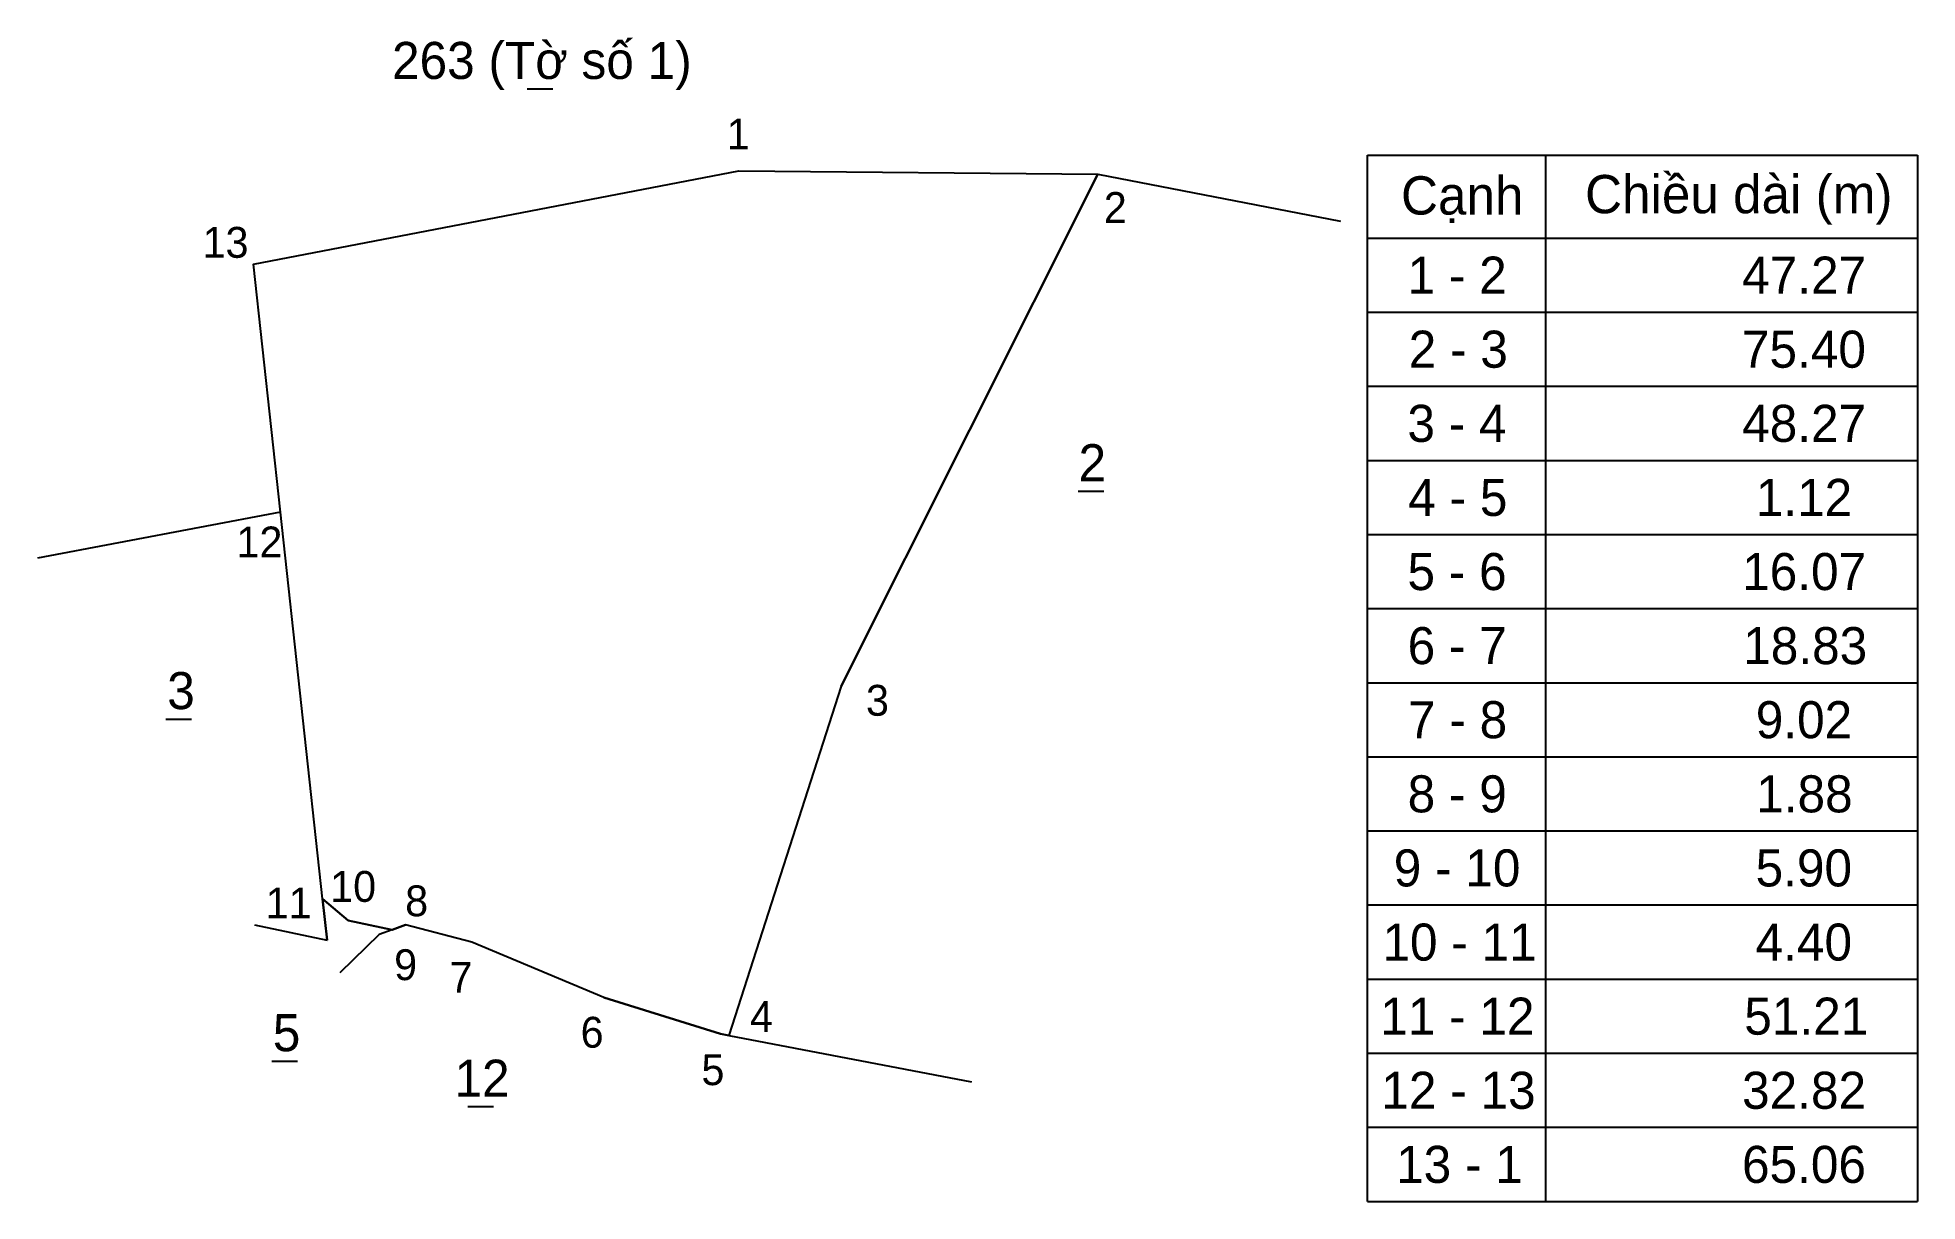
# Model space of a CAD drawing. Extents: x 535764 to 538391, y 1839094 to 1839593.
# Drawn here: x 535763.8 to 536011.2, y 1839330.5 to 1839483.7 of the extents above; entities that cross this region are included whole.
import ezdxf

# ---------------------------------------------------------------- set-up
doc = ezdxf.new("R2010")
doc.units = 0
doc.layers.add('Level 5', color=7, linetype='Continuous')

msp = doc.modelspace()

# ---------------------------------------------------------------- texts
at = {"layer": 'Level 5'}
for s, height, p in [('263 (Tờ số 1)', 4.8772, (535810.45, 1839478.27)), ('1', 4.06, (535854.5, 1839469)), ('Cạnh', 5.04, (535943.23, 1839460.42)), ('Chiều dài (m)', 5.0397, (535967.45, 1839460.59)), ('2', 4.06, (535904.12, 1839459.32)), ('13', 4.064, (535785.52, 1839454.73)), ('1 - 2', 4.877, (535944.09, 1839450.01)), ('47.27', 4.877, (535988.12, 1839450.01)), ('2 - 3', 4.877, (535944.24, 1839440.26)), ('75.40', 4.877, (535988.09, 1839440.26)), ('3 - 4', 4.877, (535944.07, 1839430.5)), ('48.27', 4.877, (535988.12, 1839430.5)), ('2', 4.88, (535900.79, 1839425.32)), ('4 - 5', 4.877, (535944.18, 1839420.75)), ('1.12', 4.877, (535989.91, 1839420.75)), ('12', 4.064, (535789.98, 1839415.29)), ('5 - 6', 4.877, (535944.08, 1839410.99)), ('16.07', 4.877, (535988.12, 1839410.99)), ('6 - 7', 4.877, (535944.1, 1839401.24)), ('18.83', 4.877, (535988.26, 1839401.24)), ('3', 4.88, (535780.87, 1839395.32)), ('3', 4.06, (535872.82, 1839394.45)), ('7 - 8', 4.877, (535944.15, 1839391.49)), ('9.02', 4.877, (535989.91, 1839391.49)), ('8 - 9', 4.877, (535944.1, 1839381.73)), ('1.88', 4.877, (535989.97, 1839381.73)), ('9 - 10', 4.877, (535942.27, 1839371.98)), ('5.90', 4.877, (535989.89, 1839371.98)), ('10', 4.064, (535802.31, 1839369.95)), ('11', 4.064, (535793.82, 1839367.77)), ('8', 4.06, (535812.18, 1839368.06)), ('10 - 11', 4.877, (535940.78, 1839362.22)), ('4.40', 4.877, (535989.89, 1839362.22)), ('9', 4.06, (535810.73, 1839359.65)), ('7', 4.06, (535818.02, 1839357.98)), ('11 - 12', 4.877, (535940.49, 1839352.47)), ('51.21', 4.877, (535988.4, 1839352.47)), ('5', 4.88, (535794.76, 1839350.29)), ('4', 4.06, (535857.56, 1839352.83)), ('6', 4.06, (535835.27, 1839350.76)), ('12', 4.877, (535818.67, 1839344.3)), ('5', 4.06, (535851.17, 1839345.83)), ('12 - 13', 4.877, (535940.64, 1839342.71)), ('32.82', 4.877, (535988.11, 1839342.71)), ('13 - 1', 4.877, (535942.58, 1839332.96)), ('65.06', 4.877, (535988.1, 1839332.96))]:
    msp.add_text(s, height=height, dxfattribs=at).set_placement(p)

# ---------------------------------------------------------------- linework, layer by layer
at = {"layer": 'Level 5'}
for p, q in [((535828.23, 1839476.97), (535831.6, 1839476.97)), ((535938.84, 1839468.22), (536011.18, 1839468.22)), ((535938.84, 1839330.52), (535938.84, 1839468.22)), ((535962.25, 1839468.22), (535962.25, 1839330.52)), ((536011.18, 1839468.22), (536011.18, 1839330.52)), ((535869.56, 1839398.33), (535903.35, 1839465.73)), ((535903.35, 1839465.73), (535935.27, 1839459.55)), ((535938.84, 1839457.33), (536011.18, 1839457.33)), ((535938.84, 1839447.57), (536011.18, 1839447.57)), ((535938.84, 1839437.82), (536011.18, 1839437.82)), ((535938.84, 1839428.06), (536011.18, 1839428.06)), ((535900.75, 1839424.01), (535904.12, 1839424.01)), ((535795.76, 1839421.24), (535763.81, 1839415.18)), ((535938.84, 1839418.31), (536011.18, 1839418.31)), ((535938.84, 1839408.56), (536011.18, 1839408.56)), ((535938.84, 1839398.8), (536011.18, 1839398.8)), ((535780.69, 1839394.02), (535784.05, 1839394.02)), ((535938.84, 1839389.05), (536011.18, 1839389.05)), ((535938.84, 1839379.29), (536011.18, 1839379.29)), ((535801.31, 1839370.33), (535801.9, 1839364.93)), ((535801.9, 1839364.93), (535801.31, 1839370.33)), ((535938.84, 1839369.54), (536011.18, 1839369.54)), ((535792.37, 1839366.94), (535801.9, 1839364.93)), ((535803.61, 1839360.66), (535808.78, 1839365.67)), ((535808.78, 1839365.67), (535803.61, 1839360.66)), ((535810.45, 1839366.27), (535808.78, 1839365.67)), ((535810.45, 1839366.27), (535812.22, 1839366.91)), ((535938.84, 1839359.78), (536011.18, 1839359.78)), ((535838.33, 1839357.38), (535853.67, 1839352.59)), ((535853.67, 1839352.59), (535854.76, 1839352.38)), ((535854.76, 1839352.38), (535886.69, 1839346.24)), ((535938.84, 1839350.03), (536011.18, 1839350.03)), ((535794.65, 1839348.99), (535798.01, 1839348.99)), ((535820.44, 1839343), (535823.81, 1839343)), ((535938.84, 1839340.28), (536011.18, 1839340.28)), ((535938.84, 1839330.52), (536011.18, 1839330.52))]:
    msp.add_line(p, q, dxfattribs=at)
msp.add_lwpolyline([(535795.76, 1839421.24), (535792.2, 1839453.87), (535856.08, 1839466.18), (535903.35, 1839465.73), (535869.56, 1839398.33), (535854.76, 1839352.38), (535853.67, 1839352.59), (535838.33, 1839357.38), (535820.95, 1839364.63), (535812.22, 1839366.91), (535810.45, 1839366.27), (535804.68, 1839367.5), (535801.31, 1839370.33)], close=True, dxfattribs=at)
for points in [[(535795.76, 1839421.24), (535792.2, 1839453.87), (535856.08, 1839466.18), (535903.35, 1839465.73)], [(535801.31, 1839370.33), (535804.68, 1839367.5), (535810.45, 1839366.27)]]:
    msp.add_lwpolyline(points, dxfattribs=at)

msp.set_redraw_order([(e.dxf.handle, doc.entitydb.next_handle()) for e in msp.query("TEXT MTEXT ATTDEF DIMENSION ARC_DIMENSION")])  # texts and dimensions are drawn at this point

doc.saveas('drawing.dxf')
